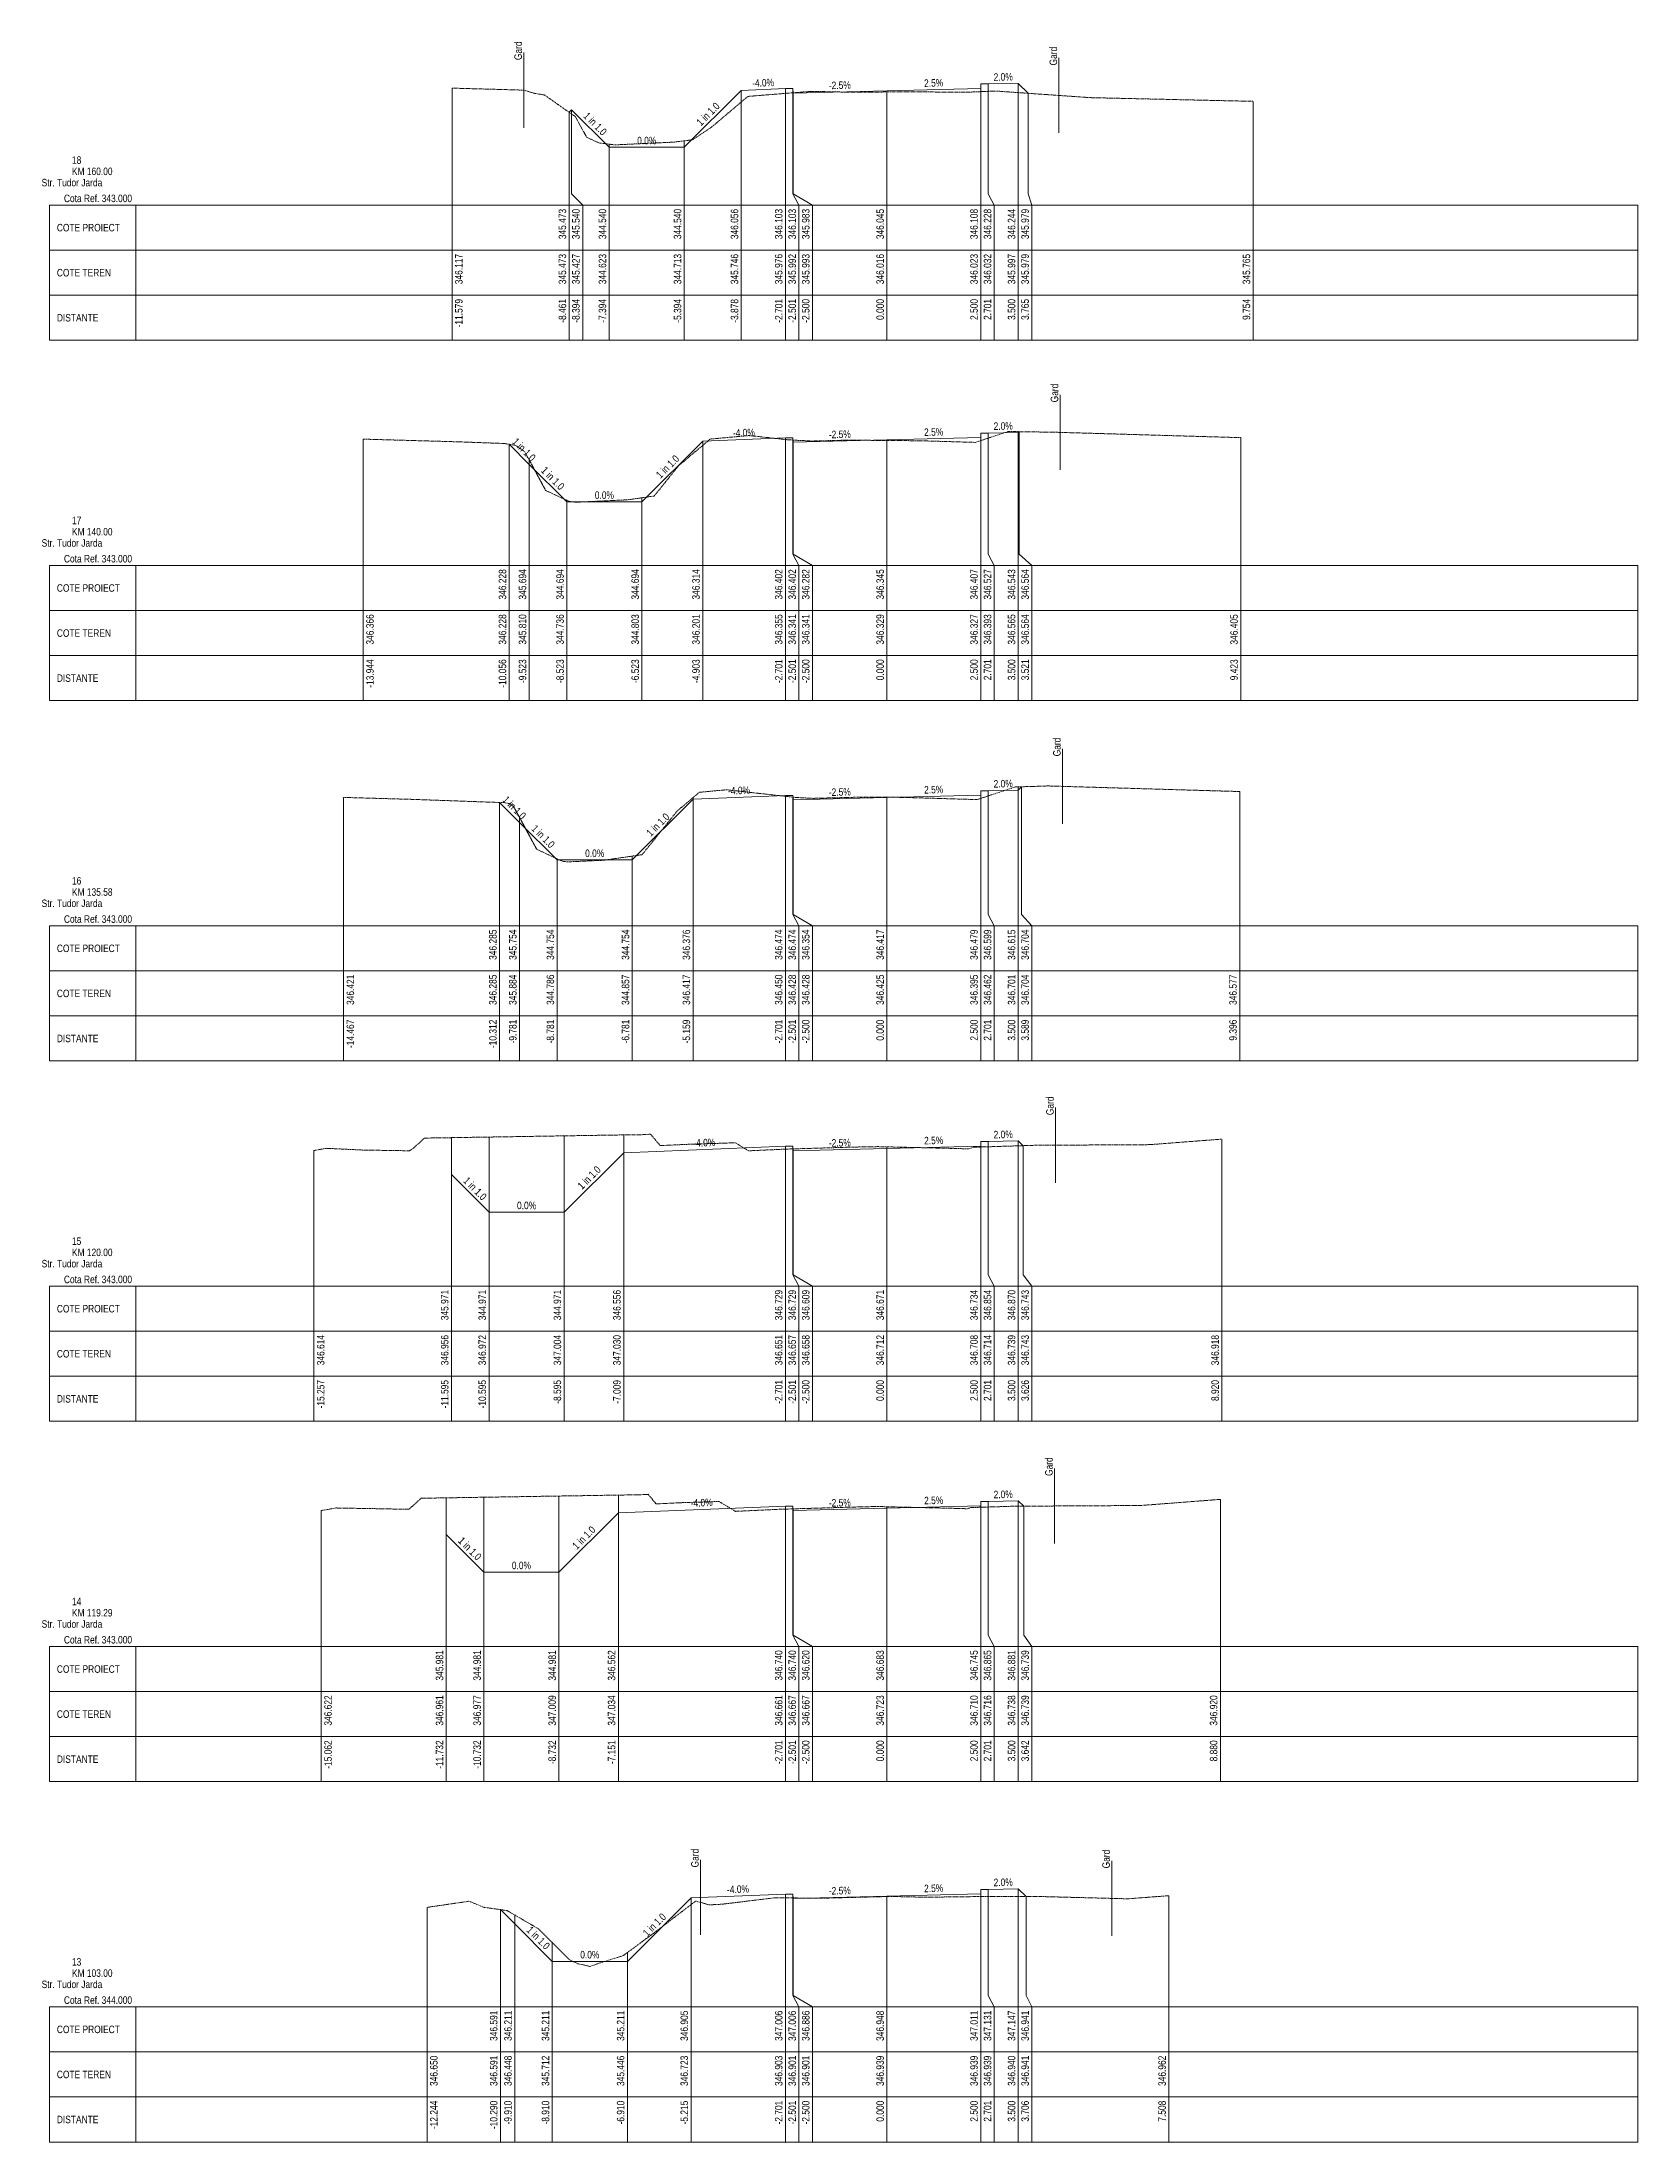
# Paper-space layout 'Str. Tudor Jarda-XS-1' of a CAD drawing. Extents: x 5 to 860, y 10 to 5944.
# Drawn here: x 5 to 430, y 1162 to 1721 of the extents above; entities that cross this region are included whole.
import ezdxf
from ezdxf.enums import TextEntityAlignment as Align

# ---------------------------------------------------------------- set-up
doc = ezdxf.new("R2010")
doc.units = 0
doc.linetypes.add('DASHED2', pattern=[0.375, 0.25, -0.125])
doc.layers.add('ARD-No Plot', color=1, linetype='Continuous', lineweight=0, plot=False)
for name, color, linetype, lineweight in [('DESIGN-TEXT', 7, 'Continuous', 0), ('EXISTING-TEXT', 7, 'Continuous', 0), ('LINES', 7, 'Continuous', 0), ('Text', 7, 'Continuous', 0), ('X-RL', 7, 'Continuous', 0), ('XPLOT-DESIGN', 5, 'Continuous', 0), ('XPLOT-EXISTING', 3, 'DASHED2', 0), ('XPLOT-GRADE', 7, 'Continuous', 0), ('XPLOT-KM', 7, 'Continuous', 0), ('XPLOT-TITLE', 7, 'Continuous', 0)]:
    doc.layers.add(name, color=color, linetype=linetype, lineweight=lineweight)
doc.styles.add('Arial', font='arial.ttf', dxfattribs={"width": 0.8})

psp = doc.layouts.new('Str. Tudor Jarda-XS-1')

# ---------------------------------------------------------------- texts
at = {"layer": 'ARD-No Plot', "style": 'Arial', "width": 0.8}
for p in [(13, 1683), (13, 1587), (13, 1491), (13, 1395), (13, 1299), (13, 1203)]:
    psp.add_text('Str. Tudor Jarda', height=2, dxfattribs=at).set_placement(p, align=Align.CENTER)
at = {"layer": 'DESIGN-TEXT', "style": 'Arial', "width": 0.8}
for s, p in [('345.473', (144.592, 1677)), ('345.540', (148.192, 1677)), ('344.540', (155.256, 1677)), ('344.540', (175.256, 1677)), ('346.056', (190.418, 1677)), ('346.103', (202.19, 1677)), ('346.103', (205.79, 1677)), ('345.983', (209.39, 1677)), ('346.045', (229.2, 1677)), ('346.108', (254.2, 1677)), ('346.228', (257.8, 1677)), ('346.244', (264.2, 1677)), ('345.979', (267.8, 1677)), ('346.228', (128.635, 1581)), ('345.694', (133.969, 1581)), ('344.694', (143.969, 1581)), ('344.694', (163.969, 1581)), ('346.314', (180.169, 1581)), ('346.402', (202.19, 1581)), ('346.402', (205.79, 1581)), ('346.282', (209.39, 1581)), ('346.345', (229.2, 1581)), ('346.407', (254.2, 1581)), ('346.527', (257.8, 1581)), ('346.543', (264.2, 1581)), ('346.564', (267.8, 1581)), ('346.285', (126.076, 1485)), ('345.754', (131.39, 1485)), ('344.754', (141.39, 1485)), ('344.754', (161.39, 1485)), ('346.376', (177.61, 1485)), ('346.474', (202.19, 1485)), ('346.474', (205.79, 1485)), ('346.354', (209.39, 1485)), ('346.417', (229.2, 1485)), ('346.479', (254.2, 1485)), ('346.599', (257.8, 1485)), ('346.615', (264.2, 1485)), ('346.704', (267.8, 1485)), ('345.971', (113.253, 1389)), ('344.971', (123.253, 1389)), ('344.971', (143.253, 1389)), ('346.556', (159.11, 1389)), ('346.729', (202.19, 1389)), ('346.729', (205.79, 1389)), ('346.609', (209.39, 1389)), ('346.671', (229.2, 1389)), ('346.734', (254.2, 1389)), ('346.854', (257.8, 1389)), ('346.870', (264.2, 1389)), ('346.743', (267.8, 1389)), ('345.981', (111.877, 1293)), ('344.981', (121.877, 1293)), ('344.981', (141.877, 1293)), ('346.562', (157.692, 1293)), ('346.740', (202.19, 1293)), ('346.740', (205.79, 1293)), ('346.620', (209.39, 1293)), ('346.683', (229.2, 1293)), ('346.745', (254.2, 1293)), ('346.865', (257.8, 1293)), ('346.881', (264.2, 1293)), ('346.739', (267.8, 1293)), ('346.591', (126.299, 1197)), ('346.211', (130.098, 1197)), ('345.211', (140.098, 1197)), ('345.211', (160.098, 1197)), ('346.905', (177.045, 1197)), ('347.006', (202.19, 1197)), ('347.006', (205.79, 1197)), ('346.886', (209.39, 1197)), ('346.948', (229.2, 1197)), ('347.011', (254.2, 1197)), ('347.131', (257.8, 1197)), ('347.147', (264.2, 1197)), ('346.941', (267.8, 1197))]:
    psp.add_text(s, height=2, rotation=90, dxfattribs=at).set_placement(p, align=Align.RIGHT)
at = {"layer": 'EXISTING-TEXT', "style": 'Arial', "width": 0.8}
for s, p in [('346.117', (117.009, 1665)), ('345.473', (144.592, 1665)), ('345.427', (148.192, 1665)), ('344.623', (155.256, 1665)), ('344.713', (175.256, 1665)), ('345.746', (190.418, 1665)), ('345.976', (202.19, 1665)), ('345.992', (205.79, 1665)), ('345.993', (209.39, 1665)), ('346.016', (229.2, 1665)), ('346.016', (229.2, 1665)), ('346.023', (254.2, 1665)), ('346.032', (257.8, 1665)), ('345.997', (264.2, 1665)), ('345.979', (267.8, 1665)), ('345.765', (326.741, 1665)), ('346.366', (93.358, 1569)), ('346.228', (128.635, 1569)), ('345.810', (133.969, 1569)), ('344.736', (143.969, 1569)), ('344.803', (163.969, 1569)), ('346.201', (180.169, 1569)), ('346.355', (202.19, 1569)), ('346.341', (205.79, 1569)), ('346.341', (209.39, 1569)), ('346.329', (229.2, 1569)), ('346.329', (229.2, 1569)), ('346.327', (254.2, 1569)), ('346.393', (257.8, 1569)), ('346.565', (264.2, 1569)), ('346.564', (267.8, 1569)), ('346.405', (323.431, 1569)), ('346.421', (88.131, 1473)), ('346.285', (126.076, 1473)), ('345.884', (131.39, 1473)), ('344.786', (141.39, 1473)), ('344.857', (161.39, 1473)), ('346.417', (177.61, 1473)), ('346.450', (202.19, 1473)), ('346.428', (205.79, 1473)), ('346.428', (209.39, 1473)), ('346.425', (229.2, 1473)), ('346.425', (229.2, 1473)), ('346.395', (254.2, 1473)), ('346.462', (257.8, 1473)), ('346.701', (264.2, 1473)), ('346.704', (267.8, 1473)), ('346.577', (323.162, 1473)), ('346.614', (80.235, 1377)), ('346.956', (113.253, 1377)), ('346.972', (123.253, 1377)), ('347.004', (143.253, 1377)), ('347.030', (159.11, 1377)), ('346.651', (202.19, 1377)), ('346.657', (205.79, 1377)), ('346.658', (209.39, 1377)), ('346.712', (229.2, 1377)), ('346.712', (229.2, 1377)), ('346.708', (254.2, 1377)), ('346.714', (257.8, 1377)), ('346.739', (264.2, 1377)), ('346.743', (267.8, 1377)), ('346.918', (318.4, 1377)), ('346.622', (82.181, 1281)), ('346.961', (111.877, 1281)), ('346.977', (121.877, 1281)), ('347.009', (141.877, 1281)), ('347.034', (157.692, 1281)), ('346.661', (202.19, 1281)), ('346.667', (205.79, 1281)), ('346.667', (209.39, 1281)), ('346.723', (229.2, 1281)), ('346.723', (229.2, 1281)), ('346.710', (254.2, 1281)), ('346.716', (257.8, 1281)), ('346.738', (264.2, 1281)), ('346.739', (267.8, 1281)), ('346.920', (317.999, 1281)), ('346.650', (110.361, 1185)), ('346.591', (126.299, 1185)), ('346.448', (130.098, 1185)), ('345.712', (140.098, 1185)), ('345.446', (160.098, 1185)), ('346.723', (177.045, 1185)), ('346.903', (202.19, 1185)), ('346.901', (205.79, 1185)), ('346.901', (209.39, 1185)), ('346.939', (229.2, 1185)), ('346.939', (229.2, 1185)), ('346.939', (254.2, 1185)), ('346.939', (257.8, 1185)), ('346.940', (264.2, 1185)), ('346.941', (267.8, 1185)), ('346.962', (304.283, 1185))]:
    psp.add_text(s, height=2, rotation=90, dxfattribs=at).set_placement(p, align=Align.RIGHT)
at = {"layer": 'Text', "style": 'Arial', "width": 0.8}
for p in [(132.802, 1716.633), (275.317, 1715.214), (275.624, 1625.457), (276.26, 1531.151), (274.414, 1435.559), (274.14, 1339.438), (179.875, 1235.155), (289.363, 1234.901)]:
    psp.add_text('Gard', height=2, rotation=90, dxfattribs=at).set_placement(p)
for s, p in [('-11.579', (117.009, 1653)), ('-11.579', (117.009, 1653)), ('-8.461', (144.592, 1653)), ('-8.461', (144.592, 1653)), ('-8.461', (144.592, 1653)), ('-8.394', (148.192, 1653)), ('-8.394', (148.192, 1653)), ('-8.394', (148.192, 1653)), ('-7.394', (155.256, 1653)), ('-7.394', (155.256, 1653)), ('-7.394', (155.256, 1653)), ('-5.394', (175.256, 1653)), ('-5.394', (175.256, 1653)), ('-5.394', (175.256, 1653)), ('-3.878', (190.418, 1653)), ('-3.878', (190.418, 1653)), ('-3.878', (190.418, 1653)), ('-2.701', (202.19, 1653)), ('-2.701', (202.19, 1653)), ('-2.701', (202.19, 1653)), ('-2.501', (205.79, 1653)), ('-2.501', (205.79, 1653)), ('-2.501', (205.79, 1653)), ('-2.500', (209.39, 1653)), ('-2.500', (209.39, 1653)), ('-2.500', (209.39, 1653)), ('0.000', (229.2, 1653)), ('0.000', (229.2, 1653)), ('0.000', (229.2, 1653)), ('2.500', (254.2, 1653)), ('2.500', (254.2, 1653)), ('2.500', (254.2, 1653)), ('2.701', (257.8, 1653)), ('2.701', (257.8, 1653)), ('2.701', (257.8, 1653)), ('3.500', (264.2, 1653)), ('3.500', (264.2, 1653)), ('3.500', (264.2, 1653)), ('3.765', (267.8, 1653)), ('3.765', (267.8, 1653)), ('3.765', (267.8, 1653)), ('9.754', (326.741, 1653)), ('9.754', (326.741, 1653)), ('-13.944', (93.358, 1557)), ('-13.944', (93.358, 1557)), ('-10.056', (128.635, 1557)), ('-10.056', (128.635, 1557)), ('-10.056', (128.635, 1557)), ('-9.523', (133.969, 1557)), ('-9.523', (133.969, 1557)), ('-9.523', (133.969, 1557)), ('-8.523', (143.969, 1557)), ('-8.523', (143.969, 1557)), ('-8.523', (143.969, 1557)), ('-6.523', (163.969, 1557)), ('-6.523', (163.969, 1557)), ('-6.523', (163.969, 1557)), ('-4.903', (180.169, 1557)), ('-4.903', (180.169, 1557)), ('-4.903', (180.169, 1557)), ('-2.701', (202.19, 1557)), ('-2.701', (202.19, 1557)), ('-2.701', (202.19, 1557)), ('-2.501', (205.79, 1557)), ('-2.501', (205.79, 1557)), ('-2.501', (205.79, 1557)), ('-2.500', (209.39, 1557)), ('-2.500', (209.39, 1557)), ('-2.500', (209.39, 1557)), ('0.000', (229.2, 1557)), ('0.000', (229.2, 1557)), ('0.000', (229.2, 1557)), ('2.500', (254.2, 1557)), ('2.500', (254.2, 1557)), ('2.500', (254.2, 1557)), ('2.701', (257.8, 1557)), ('2.701', (257.8, 1557)), ('2.701', (257.8, 1557)), ('3.500', (264.2, 1557)), ('3.500', (264.2, 1557)), ('3.500', (264.2, 1557)), ('3.521', (267.8, 1557)), ('3.521', (267.8, 1557)), ('3.521', (267.8, 1557)), ('9.423', (323.431, 1557)), ('9.423', (323.431, 1557)), ('-14.467', (88.131, 1461)), ('-14.467', (88.131, 1461)), ('-10.312', (126.076, 1461)), ('-10.312', (126.076, 1461)), ('-10.312', (126.076, 1461)), ('-9.781', (131.39, 1461)), ('-9.781', (131.39, 1461)), ('-9.781', (131.39, 1461)), ('-8.781', (141.39, 1461)), ('-8.781', (141.39, 1461)), ('-8.781', (141.39, 1461)), ('-6.781', (161.39, 1461)), ('-6.781', (161.39, 1461)), ('-6.781', (161.39, 1461)), ('-5.159', (177.61, 1461)), ('-5.159', (177.61, 1461)), ('-5.159', (177.61, 1461)), ('-2.701', (202.19, 1461)), ('-2.701', (202.19, 1461)), ('-2.701', (202.19, 1461)), ('-2.501', (205.79, 1461)), ('-2.501', (205.79, 1461)), ('-2.501', (205.79, 1461)), ('-2.500', (209.39, 1461)), ('-2.500', (209.39, 1461)), ('-2.500', (209.39, 1461)), ('0.000', (229.2, 1461)), ('0.000', (229.2, 1461)), ('0.000', (229.2, 1461)), ('2.500', (254.2, 1461)), ('2.500', (254.2, 1461)), ('2.500', (254.2, 1461)), ('2.701', (257.8, 1461)), ('2.701', (257.8, 1461)), ('2.701', (257.8, 1461)), ('3.500', (264.2, 1461)), ('3.500', (264.2, 1461)), ('3.500', (264.2, 1461)), ('3.589', (267.8, 1461)), ('3.589', (267.8, 1461)), ('3.589', (267.8, 1461)), ('9.396', (323.162, 1461)), ('9.396', (323.162, 1461)), ('-15.257', (80.235, 1365)), ('-15.257', (80.235, 1365)), ('-11.595', (113.253, 1365)), ('-11.595', (113.253, 1365)), ('-11.595', (113.253, 1365)), ('-10.595', (123.253, 1365)), ('-10.595', (123.253, 1365)), ('-10.595', (123.253, 1365)), ('-8.595', (143.253, 1365)), ('-8.595', (143.253, 1365)), ('-8.595', (143.253, 1365)), ('-7.009', (159.11, 1365)), ('-7.009', (159.11, 1365)), ('-7.009', (159.11, 1365)), ('-2.701', (202.19, 1365)), ('-2.701', (202.19, 1365)), ('-2.701', (202.19, 1365)), ('-2.501', (205.79, 1365)), ('-2.501', (205.79, 1365)), ('-2.501', (205.79, 1365)), ('-2.500', (209.39, 1365)), ('-2.500', (209.39, 1365)), ('-2.500', (209.39, 1365)), ('0.000', (229.2, 1365)), ('0.000', (229.2, 1365)), ('0.000', (229.2, 1365)), ('2.500', (254.2, 1365)), ('2.500', (254.2, 1365)), ('2.500', (254.2, 1365)), ('2.701', (257.8, 1365)), ('2.701', (257.8, 1365)), ('2.701', (257.8, 1365)), ('3.500', (264.2, 1365)), ('3.500', (264.2, 1365)), ('3.500', (264.2, 1365)), ('3.626', (267.8, 1365)), ('3.626', (267.8, 1365)), ('3.626', (267.8, 1365)), ('8.920', (318.4, 1365)), ('8.920', (318.4, 1365)), ('-15.062', (82.181, 1269)), ('-15.062', (82.181, 1269)), ('-11.732', (111.877, 1269)), ('-11.732', (111.877, 1269)), ('-11.732', (111.877, 1269)), ('-10.732', (121.877, 1269)), ('-10.732', (121.877, 1269)), ('-10.732', (121.877, 1269)), ('-8.732', (141.877, 1269)), ('-8.732', (141.877, 1269)), ('-8.732', (141.877, 1269)), ('-7.151', (157.692, 1269)), ('-7.151', (157.692, 1269)), ('-7.151', (157.692, 1269)), ('-2.701', (202.19, 1269)), ('-2.701', (202.19, 1269)), ('-2.701', (202.19, 1269)), ('-2.501', (205.79, 1269)), ('-2.501', (205.79, 1269)), ('-2.501', (205.79, 1269)), ('-2.500', (209.39, 1269)), ('-2.500', (209.39, 1269)), ('-2.500', (209.39, 1269)), ('0.000', (229.2, 1269)), ('0.000', (229.2, 1269)), ('0.000', (229.2, 1269)), ('2.500', (254.2, 1269)), ('2.500', (254.2, 1269)), ('2.500', (254.2, 1269)), ('2.701', (257.8, 1269)), ('2.701', (257.8, 1269)), ('2.701', (257.8, 1269)), ('3.500', (264.2, 1269)), ('3.500', (264.2, 1269)), ('3.500', (264.2, 1269)), ('3.642', (267.8, 1269)), ('3.642', (267.8, 1269)), ('3.642', (267.8, 1269)), ('8.880', (317.999, 1269)), ('8.880', (317.999, 1269)), ('-12.244', (110.361, 1173)), ('-12.244', (110.361, 1173)), ('-10.290', (126.299, 1173)), ('-10.290', (126.299, 1173)), ('-10.290', (126.299, 1173)), ('-9.910', (130.098, 1173)), ('-9.910', (130.098, 1173)), ('-9.910', (130.098, 1173)), ('-8.910', (140.098, 1173)), ('-8.910', (140.098, 1173)), ('-8.910', (140.098, 1173)), ('-6.910', (160.098, 1173)), ('-6.910', (160.098, 1173)), ('-6.910', (160.098, 1173)), ('-5.215', (177.045, 1173)), ('-5.215', (177.045, 1173)), ('-5.215', (177.045, 1173)), ('-2.701', (202.19, 1173)), ('-2.701', (202.19, 1173)), ('-2.701', (202.19, 1173)), ('-2.501', (205.79, 1173)), ('-2.501', (205.79, 1173)), ('-2.501', (205.79, 1173)), ('-2.500', (209.39, 1173)), ('-2.500', (209.39, 1173)), ('-2.500', (209.39, 1173)), ('0.000', (229.2, 1173)), ('0.000', (229.2, 1173)), ('0.000', (229.2, 1173)), ('2.500', (254.2, 1173)), ('2.500', (254.2, 1173)), ('2.500', (254.2, 1173)), ('2.701', (257.8, 1173)), ('2.701', (257.8, 1173)), ('2.701', (257.8, 1173)), ('3.500', (264.2, 1173)), ('3.500', (264.2, 1173)), ('3.500', (264.2, 1173)), ('3.706', (267.8, 1173)), ('3.706', (267.8, 1173)), ('3.706', (267.8, 1173)), ('7.508', (304.283, 1173)), ('7.508', (304.283, 1173))]:
    psp.add_text(s, height=2, rotation=90, dxfattribs=at).set_placement(p, align=Align.RIGHT)
at = {"layer": 'X-RL', "style": 'Arial', "width": 0.8}
for s, p in [('Cota Ref. 343.000', (29, 1678.8)), ('Cota Ref. 343.000', (29, 1582.8)), ('Cota Ref. 343.000', (29, 1486.8)), ('Cota Ref. 343.000', (29, 1390.8)), ('Cota Ref. 343.000', (29, 1294.8)), ('Cota Ref. 344.000', (29, 1198.8))]:
    psp.add_text(s, height=2, dxfattribs=at).set_placement(p, align=Align.RIGHT)
at = {"layer": 'XPLOT-GRADE', "style": 'Arial', "width": 0.8}
for s, rotation, p in [('2.0%', 1.14576, (260.989, 1711.158)), ('-4.0%', 2.29061, (197.072, 1709.592)), ('-2.5%', 1.4321, (217.48, 1708.94)), ('2.5%', 1.4321, (242.48, 1709.565)), ('1 in 1.0', 315, (151.622, 1698.962)), ('1 in 1.0', 45, (183.072, 1701.542)), ('0.0%', 0, (166.056, 1694.196)), ('-4.0%', 2.29061, (191.948, 1616.382)), ('-2.5%', 1.4321, (217.48, 1615.935)), ('2.5%', 1.4321, (242.48, 1616.56)), ('2.0%', 1.14576, (260.989, 1618.153)), ('1 in 1.0', 315, (132.668, 1612.174)), ('1 in 1.0', 45, (172.304, 1607.608)), ('1 in 1.0', 315, (140.335, 1604.508)), ('0.0%', 0, (154.769, 1599.742)), ('-4.0%', 2.29061, (190.668, 1521.052)), ('-2.5%', 1.4321, (217.48, 1520.657)), ('2.5%', 1.4321, (242.48, 1521.282)), ('2.0%', 1.14576, (260.989, 1522.874)), ('1 in 1.0', 315, (130.099, 1516.763)), ('1 in 1.0', 315, (137.755, 1509.106)), ('1 in 1.0', 45, (169.734, 1512.217)), ('0.0%', 0, (152.19, 1504.341)), ('-4.0%', 2.29061, (181.418, 1427.224)), ('-2.5%', 1.4321, (217.48, 1427.199)), ('2.5%', 1.4321, (242.48, 1427.824)), ('2.0%', 1.14576, (260.989, 1429.416)), ('1 in 1.0', 45, (151.416, 1418.2)), ('1 in 1.0', 315, (119.619, 1415.272)), ('0.0%', 0, (134.053, 1410.506)), ('-4.0%', 2.29061, (180.709, 1331.312)), ('-2.5%', 1.4321, (217.48, 1331.315)), ('2.5%', 1.4321, (242.48, 1331.94)), ('2.0%', 1.14576, (260.989, 1333.532)), ('1 in 1.0', 45, (150.019, 1322.28)), ('1 in 1.0', 315, (118.242, 1319.372)), ('0.0%', 0, (132.677, 1314.607)), ('2.0%', 1.14576, (260.989, 1230.189)), ('-4.0%', 2.29061, (190.386, 1228.356)), ('-2.5%', 1.4321, (217.48, 1227.972)), ('2.5%', 1.4321, (242.48, 1228.597)), ('1 in 1.0', 45, (168.806, 1219.146)), ('1 in 1.0', 315, (136.464, 1215.672)), ('0.0%', 0, (150.898, 1210.907))]:
    psp.add_text(s, height=2, rotation=rotation, dxfattribs=at).set_placement(p, align=Align.CENTER)
at = {"layer": 'XPLOT-KM', "style": 'Arial', "width": 0.8}
for s, p in [('18', (13, 1689)), ('KM 160.00', (13, 1686)), ('17', (13, 1593)), ('KM 140.00', (13, 1590)), ('16', (13, 1497)), ('KM 135.58', (13, 1494)), ('15', (13, 1401)), ('KM 120.00', (13, 1398)), ('14', (13, 1305)), ('KM 119.29', (13, 1302)), ('13', (13, 1209)), ('KM 103.00', (13, 1206))]:
    psp.add_text(s, height=2, dxfattribs=at).set_placement(p)
at = {"layer": 'XPLOT-TITLE', "style": 'Arial', "width": 0.8}
for s, p in [('COTE PROIECT', (8.982, 1671)), ('COTE TEREN', (8.982, 1659)), ('DISTANTE', (8.982, 1647)), ('COTE PROIECT', (8.982, 1575)), ('COTE TEREN', (8.982, 1563)), ('DISTANTE', (8.982, 1551)), ('COTE PROIECT', (8.982, 1479)), ('COTE TEREN', (8.982, 1467)), ('DISTANTE', (8.982, 1455)), ('COTE PROIECT', (8.982, 1383)), ('COTE TEREN', (8.982, 1371)), ('DISTANTE', (8.982, 1359)), ('COTE PROIECT', (8.982, 1287)), ('COTE TEREN', (8.982, 1275)), ('DISTANTE', (8.982, 1263)), ('COTE PROIECT', (8.982, 1191)), ('COTE TEREN', (8.982, 1179)), ('DISTANTE', (8.982, 1167))]:
    psp.add_text(s, height=2, dxfattribs=at).set_placement(p)

# ---------------------------------------------------------------- linework, layer by layer
at = {"layer": 'LINES'}
for p, q in [((133.302, 1718.633), (133.302, 1698.633)), ((275.817, 1717.214), (275.817, 1697.214)), ((114.209, 1681), (114.209, 1709.173)), ((114.209, 1681), (114.209, 1709.173)), ((191.218, 1681), (191.218, 1708.557)), ((191.218, 1681), (191.218, 1708.557)), ((191.218, 1681), (191.218, 1708.557)), ((202.99, 1681), (202.99, 1709.028)), ((202.99, 1681), (202.99, 1709.028)), ((202.99, 1681), (202.99, 1709.028)), ((204.99, 1681), (204.99, 1709.028)), ((204.99, 1681), (204.99, 1709.028)), ((204.99, 1681), (204.99, 1709.028)), ((205, 1681), (205, 1707.925)), ((205, 1681), (205, 1707.925)), ((205, 1681), (205, 1707.925)), ((230, 1681), (230, 1708.453)), ((230, 1681), (230, 1708.453)), ((230, 1681), (230, 1708.453)), ((255, 1681), (255, 1709.078)), ((255, 1681), (255, 1709.078)), ((255, 1681), (255, 1709.078)), ((257.01, 1681), (257.01, 1710.278)), ((257.01, 1681), (257.01, 1710.278)), ((257.01, 1681), (257.01, 1710.278)), ((265, 1681), (265, 1710.438)), ((265, 1681), (265, 1710.438)), ((265, 1681), (265, 1710.438)), ((267.652, 1681), (267.652, 1707.786)), ((267.652, 1681), (267.652, 1707.786)), ((267.652, 1681), (267.652, 1707.786)), ((145.392, 1681), (145.392, 1702.731)), ((145.392, 1681), (145.392, 1702.731)), ((145.392, 1681), (145.392, 1702.731)), ((146.056, 1681), (146.056, 1703.396)), ((146.056, 1681), (146.056, 1703.396)), ((146.056, 1681), (146.056, 1703.396)), ((327.541, 1681), (327.541, 1705.65)), ((327.541, 1681), (327.541, 1705.65)), ((156.056, 1681), (156.056, 1694.233)), ((156.056, 1681), (156.056, 1694.233)), ((156.056, 1681), (156.056, 1694.233)), ((176.056, 1681), (176.056, 1695.131)), ((176.056, 1681), (176.056, 1695.131)), ((176.056, 1681), (176.056, 1695.131)), ((114.209, 1678), (114.209, 1681)), ((114.209, 1678), (114.209, 1681)), ((145.392, 1678), (145.392, 1681)), ((145.392, 1678), (145.392, 1681)), ((145.392, 1678), (145.392, 1681)), ((148.992, 1678), (146.056, 1681)), ((148.992, 1678), (146.056, 1681)), ((148.992, 1678), (146.056, 1681)), ((156.056, 1678), (156.056, 1681)), ((156.056, 1678), (156.056, 1681)), ((156.056, 1678), (156.056, 1681)), ((176.056, 1678), (176.056, 1681)), ((176.056, 1678), (176.056, 1681)), ((176.056, 1678), (176.056, 1681)), ((191.218, 1678), (191.218, 1681)), ((191.218, 1678), (191.218, 1681)), ((191.218, 1678), (191.218, 1681)), ((202.99, 1678), (202.99, 1681)), ((202.99, 1678), (202.99, 1681)), ((202.99, 1678), (202.99, 1681)), ((206.59, 1678), (204.99, 1681)), ((206.59, 1678), (204.99, 1681)), ((206.59, 1678), (204.99, 1681)), ((210.19, 1678), (205, 1681)), ((210.19, 1678), (205, 1681)), ((210.19, 1678), (205, 1681)), ((230, 1678), (230, 1681)), ((230, 1678), (230, 1681)), ((230, 1678), (230, 1681)), ((255, 1678), (255, 1681)), ((255, 1678), (255, 1681)), ((255, 1678), (255, 1681)), ((258.6, 1678), (257.01, 1681)), ((258.6, 1678), (257.01, 1681)), ((258.6, 1678), (257.01, 1681)), ((265, 1678), (265, 1681)), ((265, 1678), (265, 1681)), ((265, 1678), (265, 1681)), ((268.6, 1678), (267.652, 1681)), ((268.6, 1678), (267.652, 1681)), ((268.6, 1678), (267.652, 1681)), ((327.541, 1678), (327.541, 1681)), ((327.541, 1678), (327.541, 1681)), ((6.982, 1666), (6.982, 1678)), ((6.982, 1678), (30, 1678)), ((30, 1642), (30, 1678)), ((30, 1678), (430, 1678)), ((114.209, 1642), (114.209, 1678)), ((114.209, 1642), (114.209, 1678)), ((145.392, 1642), (145.392, 1678)), ((145.392, 1642), (145.392, 1678)), ((145.392, 1642), (145.392, 1678)), ((148.992, 1642), (148.992, 1678)), ((148.992, 1642), (148.992, 1678)), ((148.992, 1642), (148.992, 1678)), ((156.056, 1642), (156.056, 1678)), ((156.056, 1642), (156.056, 1678)), ((156.056, 1642), (156.056, 1678)), ((176.056, 1642), (176.056, 1678)), ((176.056, 1642), (176.056, 1678)), ((176.056, 1642), (176.056, 1678)), ((191.218, 1642), (191.218, 1678)), ((191.218, 1642), (191.218, 1678)), ((191.218, 1642), (191.218, 1678)), ((202.99, 1642), (202.99, 1678)), ((202.99, 1642), (202.99, 1678)), ((202.99, 1642), (202.99, 1678)), ((206.59, 1642), (206.59, 1678)), ((206.59, 1642), (206.59, 1678)), ((206.59, 1642), (206.59, 1678)), ((210.19, 1642), (210.19, 1678)), ((210.19, 1642), (210.19, 1678)), ((210.19, 1642), (210.19, 1678)), ((230, 1642), (230, 1678)), ((230, 1642), (230, 1678)), ((230, 1642), (230, 1678)), ((255, 1642), (255, 1678)), ((255, 1642), (255, 1678)), ((255, 1642), (255, 1678)), ((258.6, 1642), (258.6, 1678)), ((258.6, 1642), (258.6, 1678)), ((258.6, 1642), (258.6, 1678)), ((265, 1642), (265, 1678)), ((265, 1642), (265, 1678)), ((265, 1642), (265, 1678)), ((268.6, 1642), (268.6, 1678)), ((268.6, 1642), (268.6, 1678)), ((268.6, 1642), (268.6, 1678)), ((327.541, 1642), (327.541, 1678)), ((327.541, 1642), (327.541, 1678)), ((430, 1642), (430, 1678)), ((6.982, 1654), (6.982, 1666)), ((6.982, 1666), (30, 1666)), ((30, 1666), (6.982, 1666)), ((30, 1666), (430, 1666)), ((6.982, 1642), (6.982, 1654)), ((6.982, 1654), (30, 1654)), ((30, 1654), (6.982, 1654)), ((30, 1654), (430, 1654)), ((30, 1642), (6.982, 1642)), ((30, 1642), (430, 1642)), ((276.124, 1627.457), (276.124, 1607.457)), ((257.01, 1585), (257.01, 1617.273)), ((257.01, 1585), (257.01, 1617.273)), ((257.01, 1585), (257.01, 1617.273)), ((265, 1585), (265, 1617.648)), ((265, 1585), (265, 1617.648)), ((265, 1585), (265, 1617.648)), ((265.212, 1585), (265.212, 1617.645)), ((265.212, 1585), (265.212, 1617.645)), ((265.212, 1585), (265.212, 1617.645)), ((90.558, 1585), (90.558, 1615.657)), ((90.558, 1585), (90.558, 1615.657)), ((129.435, 1585), (129.435, 1614.276)), ((129.435, 1585), (129.435, 1614.276)), ((129.435, 1585), (129.435, 1614.276)), ((180.969, 1585), (180.969, 1615.142)), ((180.969, 1585), (180.969, 1615.142)), ((180.969, 1585), (180.969, 1615.142)), ((202.99, 1585), (202.99, 1616.023)), ((202.99, 1585), (202.99, 1616.023)), ((202.99, 1585), (202.99, 1616.023)), ((204.99, 1585), (204.99, 1616.023)), ((204.99, 1585), (204.99, 1616.023)), ((204.99, 1585), (204.99, 1616.023)), ((205, 1585), (205, 1615.41)), ((205, 1585), (205, 1615.41)), ((205, 1585), (205, 1615.41)), ((230, 1585), (230, 1615.448)), ((230, 1585), (230, 1615.448)), ((230, 1585), (230, 1615.448)), ((255, 1585), (255, 1616.073)), ((255, 1585), (255, 1616.073)), ((255, 1585), (255, 1616.073)), ((324.231, 1585), (324.231, 1616.052)), ((324.231, 1585), (324.231, 1616.052)), ((134.769, 1585), (134.769, 1610.099)), ((134.769, 1585), (134.769, 1610.099)), ((134.769, 1585), (134.769, 1610.099)), ((144.769, 1585), (144.769, 1599.357)), ((144.769, 1585), (144.769, 1599.357)), ((144.769, 1585), (144.769, 1599.357)), ((164.769, 1585), (164.769, 1600.03)), ((164.769, 1585), (164.769, 1600.03)), ((164.769, 1585), (164.769, 1600.03)), ((90.558, 1582), (90.558, 1585)), ((90.558, 1582), (90.558, 1585)), ((129.435, 1582), (129.435, 1585)), ((129.435, 1582), (129.435, 1585)), ((129.435, 1582), (129.435, 1585)), ((134.769, 1582), (134.769, 1585)), ((134.769, 1582), (134.769, 1585)), ((134.769, 1582), (134.769, 1585)), ((144.769, 1582), (144.769, 1585)), ((144.769, 1582), (144.769, 1585)), ((144.769, 1582), (144.769, 1585)), ((164.769, 1582), (164.769, 1585)), ((164.769, 1582), (164.769, 1585)), ((164.769, 1582), (164.769, 1585)), ((180.969, 1582), (180.969, 1585)), ((180.969, 1582), (180.969, 1585)), ((180.969, 1582), (180.969, 1585)), ((202.99, 1582), (202.99, 1585)), ((202.99, 1582), (202.99, 1585)), ((202.99, 1582), (202.99, 1585)), ((206.59, 1582), (204.99, 1585)), ((206.59, 1582), (204.99, 1585)), ((206.59, 1582), (204.99, 1585)), ((210.19, 1582), (205, 1585)), ((210.19, 1582), (205, 1585)), ((210.19, 1582), (205, 1585)), ((230, 1582), (230, 1585)), ((230, 1582), (230, 1585)), ((230, 1582), (230, 1585)), ((255, 1582), (255, 1585)), ((255, 1582), (255, 1585)), ((255, 1582), (255, 1585)), ((258.6, 1582), (257.01, 1585)), ((258.6, 1582), (257.01, 1585)), ((258.6, 1582), (257.01, 1585)), ((265, 1582), (265, 1585)), ((265, 1582), (265, 1585)), ((265, 1582), (265, 1585)), ((268.6, 1582), (265.212, 1585)), ((268.6, 1582), (265.212, 1585)), ((268.6, 1582), (265.212, 1585)), ((324.231, 1582), (324.231, 1585)), ((324.231, 1582), (324.231, 1585)), ((6.982, 1570), (6.982, 1582)), ((6.982, 1582), (30, 1582)), ((30, 1546), (30, 1582)), ((30, 1582), (430, 1582)), ((90.558, 1546), (90.558, 1582)), ((90.558, 1546), (90.558, 1582)), ((129.435, 1546), (129.435, 1582)), ((129.435, 1546), (129.435, 1582)), ((129.435, 1546), (129.435, 1582)), ((134.769, 1546), (134.769, 1582)), ((134.769, 1546), (134.769, 1582)), ((134.769, 1546), (134.769, 1582)), ((144.769, 1546), (144.769, 1582)), ((144.769, 1546), (144.769, 1582)), ((144.769, 1546), (144.769, 1582)), ((164.769, 1546), (164.769, 1582)), ((164.769, 1546), (164.769, 1582)), ((164.769, 1546), (164.769, 1582)), ((180.969, 1546), (180.969, 1582)), ((180.969, 1546), (180.969, 1582)), ((180.969, 1546), (180.969, 1582)), ((202.99, 1546), (202.99, 1582)), ((202.99, 1546), (202.99, 1582)), ((202.99, 1546), (202.99, 1582)), ((206.59, 1546), (206.59, 1582)), ((206.59, 1546), (206.59, 1582)), ((206.59, 1546), (206.59, 1582)), ((210.19, 1546), (210.19, 1582)), ((210.19, 1546), (210.19, 1582)), ((210.19, 1546), (210.19, 1582)), ((230, 1546), (230, 1582)), ((230, 1546), (230, 1582)), ((230, 1546), (230, 1582)), ((255, 1546), (255, 1582)), ((255, 1546), (255, 1582)), ((255, 1546), (255, 1582)), ((258.6, 1546), (258.6, 1582)), ((258.6, 1546), (258.6, 1582)), ((258.6, 1546), (258.6, 1582)), ((265, 1546), (265, 1582)), ((265, 1546), (265, 1582)), ((265, 1546), (265, 1582)), ((268.6, 1546), (268.6, 1582)), ((268.6, 1546), (268.6, 1582)), ((268.6, 1546), (268.6, 1582)), ((324.231, 1546), (324.231, 1582)), ((324.231, 1546), (324.231, 1582)), ((430, 1546), (430, 1582)), ((6.982, 1558), (6.982, 1570)), ((6.982, 1570), (30, 1570)), ((30, 1570), (6.982, 1570)), ((30, 1570), (430, 1570)), ((6.982, 1546), (6.982, 1558)), ((6.982, 1558), (30, 1558)), ((30, 1558), (6.982, 1558)), ((30, 1558), (430, 1558)), ((30, 1546), (6.982, 1546)), ((30, 1546), (430, 1546)), ((276.76, 1533.151), (276.76, 1513.151)), ((257.01, 1489), (257.01, 1521.994)), ((257.01, 1489), (257.01, 1521.994)), ((257.01, 1489), (257.01, 1521.994)), ((265, 1489), (265, 1523.013)), ((265, 1489), (265, 1523.013)), ((265, 1489), (265, 1523.013)), ((265.886, 1489), (265.886, 1523.041)), ((265.886, 1489), (265.886, 1523.041)), ((265.886, 1489), (265.886, 1523.041)), ((323.962, 1489), (323.962, 1521.773)), ((323.962, 1489), (323.962, 1521.773)), ((85.331, 1489), (85.331, 1520.206)), ((85.331, 1489), (85.331, 1520.206)), ((126.876, 1489), (126.876, 1518.854)), ((126.876, 1489), (126.876, 1518.854)), ((126.876, 1489), (126.876, 1518.854)), ((178.41, 1489), (178.41, 1520.175)), ((178.41, 1489), (178.41, 1520.175)), ((178.41, 1489), (178.41, 1520.175)), ((202.99, 1489), (202.99, 1520.744)), ((202.99, 1489), (202.99, 1520.744)), ((202.99, 1489), (202.99, 1520.744)), ((204.99, 1489), (204.99, 1520.744)), ((204.99, 1489), (204.99, 1520.744)), ((204.99, 1489), (204.99, 1520.744)), ((205, 1489), (205, 1520.277)), ((205, 1489), (205, 1520.277)), ((205, 1489), (205, 1520.277)), ((230, 1489), (230, 1520.251)), ((230, 1489), (230, 1520.251)), ((230, 1489), (230, 1520.251)), ((255, 1489), (255, 1520.794)), ((255, 1489), (255, 1520.794)), ((255, 1489), (255, 1520.794)), ((132.19, 1489), (132.19, 1514.84)), ((132.19, 1489), (132.19, 1514.84)), ((132.19, 1489), (132.19, 1514.84)), ((142.19, 1489), (142.19, 1503.856)), ((142.19, 1489), (142.19, 1503.856)), ((142.19, 1489), (142.19, 1503.856)), ((162.19, 1489), (162.19, 1504.566)), ((162.19, 1489), (162.19, 1504.566)), ((162.19, 1489), (162.19, 1504.566)), ((85.331, 1486), (85.331, 1489)), ((85.331, 1486), (85.331, 1489)), ((126.876, 1486), (126.876, 1489)), ((126.876, 1486), (126.876, 1489)), ((126.876, 1486), (126.876, 1489)), ((132.19, 1486), (132.19, 1489)), ((132.19, 1486), (132.19, 1489)), ((132.19, 1486), (132.19, 1489)), ((142.19, 1486), (142.19, 1489)), ((142.19, 1486), (142.19, 1489)), ((142.19, 1486), (142.19, 1489)), ((162.19, 1486), (162.19, 1489)), ((162.19, 1486), (162.19, 1489)), ((162.19, 1486), (162.19, 1489)), ((178.41, 1486), (178.41, 1489)), ((178.41, 1486), (178.41, 1489)), ((178.41, 1486), (178.41, 1489)), ((202.99, 1486), (202.99, 1489)), ((202.99, 1486), (202.99, 1489)), ((202.99, 1486), (202.99, 1489)), ((206.59, 1486), (204.99, 1489)), ((206.59, 1486), (204.99, 1489)), ((206.59, 1486), (204.99, 1489)), ((210.19, 1486), (205, 1489)), ((210.19, 1486), (205, 1489)), ((210.19, 1486), (205, 1489)), ((230, 1486), (230, 1489)), ((230, 1486), (230, 1489)), ((230, 1486), (230, 1489)), ((255, 1486), (255, 1489)), ((255, 1486), (255, 1489)), ((255, 1486), (255, 1489)), ((258.6, 1486), (257.01, 1489)), ((258.6, 1486), (257.01, 1489)), ((258.6, 1486), (257.01, 1489)), ((265, 1486), (265, 1489)), ((265, 1486), (265, 1489)), ((265, 1486), (265, 1489)), ((268.6, 1486), (265.886, 1489)), ((268.6, 1486), (265.886, 1489)), ((268.6, 1486), (265.886, 1489)), ((323.962, 1486), (323.962, 1489)), ((323.962, 1486), (323.962, 1489)), ((6.982, 1474), (6.982, 1486)), ((6.982, 1486), (30, 1486)), ((30, 1450), (30, 1486)), ((30, 1486), (430, 1486)), ((85.331, 1450), (85.331, 1486)), ((85.331, 1450), (85.331, 1486)), ((126.876, 1450), (126.876, 1486)), ((126.876, 1450), (126.876, 1486)), ((126.876, 1450), (126.876, 1486)), ((132.19, 1450), (132.19, 1486)), ((132.19, 1450), (132.19, 1486)), ((132.19, 1450), (132.19, 1486)), ((142.19, 1450), (142.19, 1486)), ((142.19, 1450), (142.19, 1486)), ((142.19, 1450), (142.19, 1486)), ((162.19, 1450), (162.19, 1486)), ((162.19, 1450), (162.19, 1486)), ((162.19, 1450), (162.19, 1486)), ((178.41, 1450), (178.41, 1486)), ((178.41, 1450), (178.41, 1486)), ((178.41, 1450), (178.41, 1486)), ((202.99, 1450), (202.99, 1486)), ((202.99, 1450), (202.99, 1486)), ((202.99, 1450), (202.99, 1486)), ((206.59, 1450), (206.59, 1486)), ((206.59, 1450), (206.59, 1486)), ((206.59, 1450), (206.59, 1486)), ((210.19, 1450), (210.19, 1486)), ((210.19, 1450), (210.19, 1486)), ((210.19, 1450), (210.19, 1486)), ((230, 1450), (230, 1486)), ((230, 1450), (230, 1486)), ((230, 1450), (230, 1486)), ((255, 1450), (255, 1486)), ((255, 1450), (255, 1486)), ((255, 1450), (255, 1486)), ((258.6, 1450), (258.6, 1486)), ((258.6, 1450), (258.6, 1486)), ((258.6, 1450), (258.6, 1486)), ((265, 1450), (265, 1486)), ((265, 1450), (265, 1486)), ((265, 1450), (265, 1486)), ((268.6, 1450), (268.6, 1486)), ((268.6, 1450), (268.6, 1486)), ((268.6, 1450), (268.6, 1486)), ((323.962, 1450), (323.962, 1486)), ((323.962, 1450), (323.962, 1486)), ((430, 1450), (430, 1486)), ((6.982, 1462), (6.982, 1474)), ((6.982, 1474), (30, 1474)), ((30, 1474), (6.982, 1474)), ((30, 1474), (430, 1474)), ((6.982, 1450), (6.982, 1462)), ((6.982, 1462), (30, 1462)), ((30, 1462), (6.982, 1462)), ((30, 1462), (430, 1462)), ((30, 1450), (6.982, 1450)), ((30, 1450), (430, 1450)), ((274.914, 1437.559), (274.914, 1417.559)), ((114.053, 1393), (114.053, 1429.564)), ((114.053, 1393), (114.053, 1429.564)), ((114.053, 1393), (114.053, 1429.564)), ((124.053, 1393), (124.053, 1429.724)), ((124.053, 1393), (124.053, 1429.724)), ((124.053, 1393), (124.053, 1429.724)), ((144.053, 1393), (144.053, 1430.044)), ((144.053, 1393), (144.053, 1430.044)), ((144.053, 1393), (144.053, 1430.044)), ((159.91, 1393), (159.91, 1430.296)), ((159.91, 1393), (159.91, 1430.296)), ((159.91, 1393), (159.91, 1430.296)), ((202.99, 1393), (202.99, 1427.286)), ((202.99, 1393), (202.99, 1427.286)), ((202.99, 1393), (202.99, 1427.286)), ((204.99, 1393), (204.99, 1427.286)), ((204.99, 1393), (204.99, 1427.286)), ((204.99, 1393), (204.99, 1427.286)), ((230, 1393), (230, 1427.116)), ((230, 1393), (230, 1427.116)), ((230, 1393), (230, 1427.116)), ((255, 1393), (255, 1427.336)), ((255, 1393), (255, 1427.336)), ((255, 1393), (255, 1427.336)), ((257.01, 1393), (257.01, 1428.536)), ((257.01, 1393), (257.01, 1428.536)), ((257.01, 1393), (257.01, 1428.536)), ((265, 1393), (265, 1428.696)), ((265, 1393), (265, 1428.696)), ((265, 1393), (265, 1428.696)), ((266.265, 1393), (266.265, 1427.431)), ((266.265, 1393), (266.265, 1427.431)), ((266.265, 1393), (266.265, 1427.431)), ((319.2, 1393), (319.2, 1429.179)), ((319.2, 1393), (319.2, 1429.179)), ((77.435, 1393), (77.435, 1426.144)), ((77.435, 1393), (77.435, 1426.144)), ((205, 1393), (205, 1426.575)), ((205, 1393), (205, 1426.575)), ((205, 1393), (205, 1426.575)), ((6.982, 1378), (6.982, 1390)), ((6.982, 1390), (30, 1390)), ((30, 1354), (30, 1390)), ((30, 1390), (430, 1390)), ((77.435, 1390), (77.435, 1393)), ((77.435, 1390), (77.435, 1393)), ((77.435, 1354), (77.435, 1390)), ((77.435, 1354), (77.435, 1390)), ((114.053, 1390), (114.053, 1393)), ((114.053, 1390), (114.053, 1393)), ((114.053, 1390), (114.053, 1393)), ((114.053, 1354), (114.053, 1390)), ((114.053, 1354), (114.053, 1390)), ((114.053, 1354), (114.053, 1390)), ((124.053, 1390), (124.053, 1393)), ((124.053, 1390), (124.053, 1393)), ((124.053, 1390), (124.053, 1393)), ((124.053, 1354), (124.053, 1390)), ((124.053, 1354), (124.053, 1390)), ((124.053, 1354), (124.053, 1390)), ((144.053, 1390), (144.053, 1393)), ((144.053, 1390), (144.053, 1393)), ((144.053, 1390), (144.053, 1393)), ((144.053, 1354), (144.053, 1390)), ((144.053, 1354), (144.053, 1390)), ((144.053, 1354), (144.053, 1390)), ((159.91, 1390), (159.91, 1393)), ((159.91, 1390), (159.91, 1393)), ((159.91, 1390), (159.91, 1393)), ((159.91, 1354), (159.91, 1390)), ((159.91, 1354), (159.91, 1390)), ((159.91, 1354), (159.91, 1390)), ((202.99, 1390), (202.99, 1393)), ((202.99, 1390), (202.99, 1393)), ((202.99, 1390), (202.99, 1393)), ((202.99, 1354), (202.99, 1390)), ((202.99, 1354), (202.99, 1390)), ((202.99, 1354), (202.99, 1390)), ((206.59, 1390), (204.99, 1393)), ((206.59, 1390), (204.99, 1393)), ((206.59, 1390), (204.99, 1393)), ((210.19, 1390), (205, 1393)), ((210.19, 1390), (205, 1393)), ((210.19, 1390), (205, 1393)), ((206.59, 1354), (206.59, 1390)), ((206.59, 1354), (206.59, 1390)), ((206.59, 1354), (206.59, 1390)), ((210.19, 1354), (210.19, 1390)), ((210.19, 1354), (210.19, 1390)), ((210.19, 1354), (210.19, 1390)), ((230, 1390), (230, 1393)), ((230, 1390), (230, 1393)), ((230, 1390), (230, 1393)), ((230, 1354), (230, 1390)), ((230, 1354), (230, 1390)), ((230, 1354), (230, 1390)), ((255, 1390), (255, 1393)), ((255, 1390), (255, 1393)), ((255, 1390), (255, 1393)), ((255, 1354), (255, 1390)), ((255, 1354), (255, 1390)), ((255, 1354), (255, 1390)), ((258.6, 1390), (257.01, 1393)), ((258.6, 1390), (257.01, 1393)), ((258.6, 1390), (257.01, 1393)), ((258.6, 1354), (258.6, 1390)), ((258.6, 1354), (258.6, 1390)), ((258.6, 1354), (258.6, 1390)), ((265, 1390), (265, 1393)), ((265, 1390), (265, 1393)), ((265, 1390), (265, 1393)), ((265, 1354), (265, 1390)), ((265, 1354), (265, 1390)), ((265, 1354), (265, 1390)), ((268.6, 1390), (266.265, 1393)), ((268.6, 1390), (266.265, 1393)), ((268.6, 1390), (266.265, 1393)), ((268.6, 1354), (268.6, 1390)), ((268.6, 1354), (268.6, 1390)), ((268.6, 1354), (268.6, 1390)), ((319.2, 1390), (319.2, 1393)), ((319.2, 1390), (319.2, 1393)), ((319.2, 1354), (319.2, 1390)), ((319.2, 1354), (319.2, 1390)), ((430, 1354), (430, 1390)), ((6.982, 1366), (6.982, 1378)), ((6.982, 1378), (30, 1378)), ((30, 1378), (6.982, 1378)), ((30, 1378), (430, 1378)), ((6.982, 1354), (6.982, 1366)), ((6.982, 1366), (30, 1366)), ((30, 1366), (6.982, 1366)), ((30, 1366), (430, 1366)), ((30, 1354), (6.982, 1354)), ((30, 1354), (430, 1354)), ((274.64, 1341.438), (274.64, 1321.438)), ((112.677, 1297), (112.677, 1333.609)), ((112.677, 1297), (112.677, 1333.609)), ((112.677, 1297), (112.677, 1333.609)), ((122.677, 1297), (122.677, 1333.769)), ((122.677, 1297), (122.677, 1333.769)), ((122.677, 1297), (122.677, 1333.769)), ((142.677, 1297), (142.677, 1334.089)), ((142.677, 1297), (142.677, 1334.089)), ((142.677, 1297), (142.677, 1334.089)), ((158.492, 1297), (158.492, 1334.34)), ((158.492, 1297), (158.492, 1334.34)), ((158.492, 1297), (158.492, 1334.34)), ((257.01, 1297), (257.01, 1332.652)), ((257.01, 1297), (257.01, 1332.652)), ((257.01, 1297), (257.01, 1332.652)), ((265, 1297), (265, 1332.812)), ((265, 1297), (265, 1332.812)), ((265, 1297), (265, 1332.812)), ((318.799, 1297), (318.799, 1333.197)), ((318.799, 1297), (318.799, 1333.197)), ((79.381, 1297), (79.381, 1330.216)), ((79.381, 1297), (79.381, 1330.216)), ((202.99, 1297), (202.99, 1331.402)), ((202.99, 1297), (202.99, 1331.402)), ((202.99, 1297), (202.99, 1331.402)), ((204.99, 1297), (204.99, 1331.402)), ((204.99, 1297), (204.99, 1331.402)), ((204.99, 1297), (204.99, 1331.402)), ((205, 1297), (205, 1330.674)), ((205, 1297), (205, 1330.674)), ((205, 1297), (205, 1330.674)), ((230, 1297), (230, 1331.235)), ((230, 1297), (230, 1331.235)), ((230, 1297), (230, 1331.235)), ((255, 1297), (255, 1331.452)), ((255, 1297), (255, 1331.452)), ((255, 1297), (255, 1331.452)), ((266.421, 1297), (266.421, 1331.391)), ((266.421, 1297), (266.421, 1331.391)), ((266.421, 1297), (266.421, 1331.391)), ((6.982, 1282), (6.982, 1294)), ((6.982, 1294), (30, 1294)), ((30, 1258), (30, 1294)), ((30, 1294), (430, 1294)), ((79.381, 1294), (79.381, 1297)), ((79.381, 1294), (79.381, 1297)), ((79.381, 1258), (79.381, 1294)), ((79.381, 1258), (79.381, 1294)), ((112.677, 1294), (112.677, 1297)), ((112.677, 1294), (112.677, 1297)), ((112.677, 1294), (112.677, 1297)), ((112.677, 1258), (112.677, 1294)), ((112.677, 1258), (112.677, 1294)), ((112.677, 1258), (112.677, 1294)), ((122.677, 1294), (122.677, 1297)), ((122.677, 1294), (122.677, 1297)), ((122.677, 1294), (122.677, 1297)), ((122.677, 1258), (122.677, 1294)), ((122.677, 1258), (122.677, 1294)), ((122.677, 1258), (122.677, 1294)), ((142.677, 1294), (142.677, 1297)), ((142.677, 1294), (142.677, 1297)), ((142.677, 1294), (142.677, 1297)), ((142.677, 1258), (142.677, 1294)), ((142.677, 1258), (142.677, 1294)), ((142.677, 1258), (142.677, 1294)), ((158.492, 1294), (158.492, 1297)), ((158.492, 1294), (158.492, 1297)), ((158.492, 1294), (158.492, 1297)), ((158.492, 1258), (158.492, 1294)), ((158.492, 1258), (158.492, 1294)), ((158.492, 1258), (158.492, 1294)), ((202.99, 1294), (202.99, 1297)), ((202.99, 1294), (202.99, 1297)), ((202.99, 1294), (202.99, 1297)), ((202.99, 1258), (202.99, 1294)), ((202.99, 1258), (202.99, 1294)), ((202.99, 1258), (202.99, 1294)), ((206.59, 1294), (204.99, 1297)), ((206.59, 1294), (204.99, 1297)), ((206.59, 1294), (204.99, 1297)), ((210.19, 1294), (205, 1297)), ((210.19, 1294), (205, 1297)), ((210.19, 1294), (205, 1297)), ((206.59, 1258), (206.59, 1294)), ((206.59, 1258), (206.59, 1294)), ((206.59, 1258), (206.59, 1294)), ((210.19, 1258), (210.19, 1294)), ((210.19, 1258), (210.19, 1294)), ((210.19, 1258), (210.19, 1294)), ((230, 1294), (230, 1297)), ((230, 1294), (230, 1297)), ((230, 1294), (230, 1297)), ((230, 1258), (230, 1294)), ((230, 1258), (230, 1294)), ((230, 1258), (230, 1294)), ((255, 1294), (255, 1297)), ((255, 1294), (255, 1297)), ((255, 1294), (255, 1297)), ((255, 1258), (255, 1294)), ((255, 1258), (255, 1294)), ((255, 1258), (255, 1294)), ((258.6, 1294), (257.01, 1297)), ((258.6, 1294), (257.01, 1297)), ((258.6, 1294), (257.01, 1297)), ((258.6, 1258), (258.6, 1294)), ((258.6, 1258), (258.6, 1294)), ((258.6, 1258), (258.6, 1294)), ((265, 1294), (265, 1297)), ((265, 1294), (265, 1297)), ((265, 1294), (265, 1297)), ((265, 1258), (265, 1294)), ((265, 1258), (265, 1294)), ((265, 1258), (265, 1294)), ((268.6, 1294), (266.421, 1297)), ((268.6, 1294), (266.421, 1297)), ((268.6, 1294), (266.421, 1297)), ((268.6, 1258), (268.6, 1294)), ((268.6, 1258), (268.6, 1294)), ((268.6, 1258), (268.6, 1294)), ((318.799, 1294), (318.799, 1297)), ((318.799, 1294), (318.799, 1297)), ((318.799, 1258), (318.799, 1294)), ((318.799, 1258), (318.799, 1294)), ((430, 1258), (430, 1294)), ((6.982, 1270), (6.982, 1282)), ((6.982, 1282), (30, 1282)), ((30, 1282), (6.982, 1282)), ((30, 1282), (430, 1282)), ((6.982, 1258), (6.982, 1270)), ((6.982, 1270), (30, 1270)), ((30, 1270), (6.982, 1270)), ((30, 1270), (430, 1270)), ((30, 1258), (6.982, 1258)), ((30, 1258), (430, 1258)), ((180.375, 1237.155), (180.375, 1217.155)), ((289.863, 1236.901), (289.863, 1216.901)), ((177.845, 1201), (177.845, 1227.054)), ((177.845, 1201), (177.845, 1227.054)), ((177.845, 1201), (177.845, 1227.054)), ((202.99, 1201), (202.99, 1228.059)), ((202.99, 1201), (202.99, 1228.059)), ((202.99, 1201), (202.99, 1228.059)), ((204.99, 1201), (204.99, 1228.059)), ((204.99, 1201), (204.99, 1228.059)), ((204.99, 1201), (204.99, 1228.059)), ((205, 1201), (205, 1227.013)), ((205, 1201), (205, 1227.013)), ((205, 1201), (205, 1227.013)), ((230, 1201), (230, 1227.484)), ((230, 1201), (230, 1227.484)), ((230, 1201), (230, 1227.484)), ((255, 1201), (255, 1228.109)), ((255, 1201), (255, 1228.109)), ((255, 1201), (255, 1228.109)), ((257.01, 1201), (257.01, 1229.309)), ((257.01, 1201), (257.01, 1229.309)), ((257.01, 1201), (257.01, 1229.309)), ((265, 1201), (265, 1229.469)), ((265, 1201), (265, 1229.469)), ((265, 1201), (265, 1229.469)), ((267.061, 1201), (267.061, 1227.409)), ((267.061, 1201), (267.061, 1227.409)), ((267.061, 1201), (267.061, 1227.409)), ((305.083, 1201), (305.083, 1227.623)), ((305.083, 1201), (305.083, 1227.623)), ((107.561, 1201), (107.561, 1224.5)), ((107.561, 1201), (107.561, 1224.5)), ((127.099, 1201), (127.099, 1223.906)), ((127.099, 1201), (127.099, 1223.906)), ((127.099, 1201), (127.099, 1223.906)), ((130.898, 1201), (130.898, 1222.475)), ((130.898, 1201), (130.898, 1222.475)), ((130.898, 1201), (130.898, 1222.475)), ((140.898, 1201), (140.898, 1215.123)), ((140.898, 1201), (140.898, 1215.123)), ((140.898, 1201), (140.898, 1215.123)), ((160.898, 1201), (160.898, 1212.46)), ((160.898, 1201), (160.898, 1212.46)), ((160.898, 1201), (160.898, 1212.46)), ((6.982, 1186), (6.982, 1198)), ((6.982, 1198), (30, 1198)), ((30, 1162), (30, 1198)), ((30, 1198), (430, 1198)), ((107.561, 1198), (107.561, 1201)), ((107.561, 1198), (107.561, 1201)), ((107.561, 1162), (107.561, 1198)), ((107.561, 1162), (107.561, 1198)), ((127.099, 1198), (127.099, 1201)), ((127.099, 1198), (127.099, 1201)), ((127.099, 1198), (127.099, 1201)), ((127.099, 1162), (127.099, 1198)), ((127.099, 1162), (127.099, 1198)), ((127.099, 1162), (127.099, 1198)), ((130.898, 1198), (130.898, 1201)), ((130.898, 1198), (130.898, 1201)), ((130.898, 1198), (130.898, 1201)), ((130.898, 1162), (130.898, 1198)), ((130.898, 1162), (130.898, 1198)), ((130.898, 1162), (130.898, 1198)), ((140.898, 1198), (140.898, 1201)), ((140.898, 1198), (140.898, 1201)), ((140.898, 1198), (140.898, 1201)), ((140.898, 1162), (140.898, 1198)), ((140.898, 1162), (140.898, 1198)), ((140.898, 1162), (140.898, 1198)), ((160.898, 1198), (160.898, 1201)), ((160.898, 1198), (160.898, 1201)), ((160.898, 1198), (160.898, 1201)), ((160.898, 1162), (160.898, 1198)), ((160.898, 1162), (160.898, 1198)), ((160.898, 1162), (160.898, 1198)), ((177.845, 1198), (177.845, 1201)), ((177.845, 1198), (177.845, 1201)), ((177.845, 1198), (177.845, 1201)), ((177.845, 1162), (177.845, 1198)), ((177.845, 1162), (177.845, 1198)), ((177.845, 1162), (177.845, 1198)), ((202.99, 1198), (202.99, 1201)), ((202.99, 1198), (202.99, 1201)), ((202.99, 1198), (202.99, 1201)), ((202.99, 1162), (202.99, 1198)), ((202.99, 1162), (202.99, 1198)), ((202.99, 1162), (202.99, 1198)), ((206.59, 1198), (204.99, 1201)), ((206.59, 1198), (204.99, 1201)), ((206.59, 1198), (204.99, 1201)), ((210.19, 1198), (205, 1201)), ((210.19, 1198), (205, 1201)), ((210.19, 1198), (205, 1201)), ((206.59, 1162), (206.59, 1198)), ((206.59, 1162), (206.59, 1198)), ((206.59, 1162), (206.59, 1198)), ((210.19, 1162), (210.19, 1198)), ((210.19, 1162), (210.19, 1198)), ((210.19, 1162), (210.19, 1198)), ((230, 1198), (230, 1201)), ((230, 1198), (230, 1201)), ((230, 1198), (230, 1201)), ((230, 1162), (230, 1198)), ((230, 1162), (230, 1198)), ((230, 1162), (230, 1198)), ((255, 1198), (255, 1201)), ((255, 1198), (255, 1201)), ((255, 1198), (255, 1201)), ((255, 1162), (255, 1198)), ((255, 1162), (255, 1198)), ((255, 1162), (255, 1198)), ((258.6, 1198), (257.01, 1201)), ((258.6, 1198), (257.01, 1201)), ((258.6, 1198), (257.01, 1201)), ((258.6, 1162), (258.6, 1198)), ((258.6, 1162), (258.6, 1198)), ((258.6, 1162), (258.6, 1198)), ((265, 1198), (265, 1201)), ((265, 1198), (265, 1201)), ((265, 1198), (265, 1201)), ((265, 1162), (265, 1198)), ((265, 1162), (265, 1198)), ((265, 1162), (265, 1198)), ((268.6, 1198), (267.061, 1201)), ((268.6, 1198), (267.061, 1201)), ((268.6, 1198), (267.061, 1201)), ((268.6, 1162), (268.6, 1198)), ((268.6, 1162), (268.6, 1198)), ((268.6, 1162), (268.6, 1198)), ((305.083, 1198), (305.083, 1201)), ((305.083, 1198), (305.083, 1201)), ((305.083, 1162), (305.083, 1198)), ((305.083, 1162), (305.083, 1198)), ((430, 1162), (430, 1198)), ((6.982, 1174), (6.982, 1186)), ((6.982, 1186), (30, 1186)), ((30, 1186), (6.982, 1186)), ((30, 1186), (430, 1186)), ((6.982, 1162), (6.982, 1174)), ((6.982, 1174), (30, 1174)), ((30, 1174), (6.982, 1174)), ((30, 1174), (430, 1174)), ((30, 1162), (6.982, 1162)), ((30, 1162), (430, 1162))]:
    psp.add_line(p, q, dxfattribs=at)
at = {"layer": 'XPLOT-DESIGN'}
for p, q in [((176.056, 1693.396), (191.218, 1708.557)), ((191.218, 1708.557), (202.99, 1709.028)), ((202.99, 1709.028), (204.99, 1709.028)), ((204.99, 1709.028), (205, 1707.828)), ((205, 1707.828), (230, 1708.453)), ((230, 1708.453), (255, 1709.078)), ((255, 1709.078), (255.01, 1710.278)), ((255.01, 1710.278), (257.01, 1710.278)), ((257.01, 1710.278), (265, 1710.438)), ((265, 1710.438), (267.652, 1707.786)), ((145.392, 1702.731), (146.056, 1703.396)), ((146.056, 1703.396), (156.056, 1693.396)), ((156.056, 1693.396), (176.056, 1693.396)), ((255, 1616.073), (255.01, 1617.273)), ((255.01, 1617.273), (257.01, 1617.273)), ((257.01, 1617.273), (265, 1617.433)), ((265, 1617.433), (265.212, 1617.645)), ((129.435, 1614.276), (134.769, 1608.942)), ((164.769, 1598.942), (180.969, 1615.142)), ((180.969, 1615.142), (202.99, 1616.023)), ((202.99, 1616.023), (204.99, 1616.023)), ((204.99, 1616.023), (205, 1614.823)), ((205, 1614.823), (230, 1615.448)), ((230, 1615.448), (255, 1616.073)), ((134.769, 1608.942), (144.769, 1598.942)), ((144.769, 1598.942), (164.769, 1598.942)), ((255, 1520.794), (255.01, 1521.994)), ((255.01, 1521.994), (257.01, 1521.994)), ((257.01, 1521.994), (265, 1522.154)), ((265, 1522.154), (265.886, 1523.041)), ((126.876, 1518.854), (132.19, 1513.541)), ((162.19, 1503.541), (178.41, 1519.761)), ((178.41, 1519.761), (202.99, 1520.744)), ((202.99, 1520.744), (204.99, 1520.744)), ((204.99, 1520.744), (205, 1519.544)), ((205, 1519.544), (230, 1520.169)), ((230, 1520.169), (255, 1520.794)), ((132.19, 1513.541), (142.19, 1503.541)), ((142.19, 1503.541), (162.19, 1503.541)), ((159.91, 1425.563), (202.99, 1427.286)), ((202.99, 1427.286), (204.99, 1427.286)), ((204.99, 1427.286), (205, 1426.086)), ((205, 1426.086), (230, 1426.711)), ((230, 1426.711), (255, 1427.336)), ((255, 1427.336), (255.01, 1428.536)), ((255.01, 1428.536), (257.01, 1428.536)), ((257.01, 1428.536), (265, 1428.696)), ((265, 1428.696), (266.265, 1427.431)), ((144.053, 1409.706), (159.91, 1425.563)), ((114.053, 1419.706), (124.053, 1409.706)), ((124.053, 1409.706), (144.053, 1409.706)), ((255, 1331.452), (255.01, 1332.652)), ((255.01, 1332.652), (257.01, 1332.652)), ((257.01, 1332.652), (265, 1332.812)), ((265, 1332.812), (266.421, 1331.391)), ((142.677, 1313.807), (158.492, 1329.622)), ((158.492, 1329.622), (202.99, 1331.402)), ((202.99, 1331.402), (204.99, 1331.402)), ((204.99, 1331.402), (205, 1330.202)), ((205, 1330.202), (230, 1330.827)), ((230, 1330.827), (255, 1331.452)), ((112.677, 1323.807), (122.677, 1313.807)), ((122.677, 1313.807), (142.677, 1313.807)), ((160.898, 1210.107), (177.845, 1227.054)), ((177.845, 1227.054), (202.99, 1228.059)), ((202.99, 1228.059), (204.99, 1228.059)), ((204.99, 1228.059), (205, 1226.859)), ((205, 1226.859), (230, 1227.484)), ((230, 1227.484), (255, 1228.109)), ((255, 1228.109), (255.01, 1229.309)), ((255.01, 1229.309), (257.01, 1229.309)), ((257.01, 1229.309), (265, 1229.469)), ((265, 1229.469), (267.061, 1227.409)), ((127.099, 1223.906), (130.898, 1220.107)), ((130.898, 1220.107), (140.898, 1210.107)), ((140.898, 1210.107), (160.898, 1210.107))]:
    psp.add_line(p, q, dxfattribs=at)
at = {"layer": 'XPLOT-EXISTING'}
for p, q in [((114.209, 1709.173), (133.302, 1708.633)), ((133.302, 1708.633), (135.922, 1707.829)), ((135.922, 1707.829), (138.795, 1707.352)), ((138.795, 1707.352), (145.392, 1702.731)), ((191.218, 1705.464), (192.987, 1706.961)), ((192.987, 1706.961), (202.99, 1707.764)), ((202.99, 1707.764), (204.99, 1707.924)), ((204.99, 1707.924), (205, 1707.925)), ((205, 1707.925), (206.996, 1708.085)), ((206.996, 1708.085), (209.574, 1708.277)), ((209.574, 1708.277), (214.832, 1708.214)), ((214.832, 1708.214), (214.849, 1708.173)), ((214.849, 1708.173), (223.867, 1708.052)), ((223.867, 1708.052), (230, 1708.157)), ((230, 1708.157), (230.091, 1708.159)), ((230, 1708.157), (230, 1708.157)), ((230.091, 1708.159), (234.581, 1708.2)), ((234.581, 1708.2), (251.112, 1708.073)), ((251.112, 1708.073), (255, 1708.233)), ((255, 1708.233), (257.01, 1708.316)), ((257.01, 1708.316), (258.946, 1708.396)), ((258.946, 1708.396), (265, 1707.972)), ((265, 1707.972), (267.652, 1707.786)), ((267.652, 1707.786), (284.11, 1706.633)), ((284.11, 1706.633), (327.541, 1705.65)), ((145.392, 1702.731), (146.056, 1702.266)), ((146.056, 1702.266), (147.089, 1701.543)), ((147.089, 1701.543), (150.029, 1696.101)), ((183.286, 1698.754), (191.218, 1705.464)), ((150.029, 1696.101), (153.322, 1694.559)), ((176.056, 1695.131), (178.252, 1695.411)), ((178.252, 1695.411), (183.286, 1698.754)), ((153.322, 1694.559), (156.056, 1694.233)), ((156.056, 1694.233), (157.59, 1694.051)), ((157.59, 1694.051), (173.321, 1694.783)), ((173.321, 1694.783), (176.056, 1695.131)), ((257.01, 1615.935), (262.313, 1617.693)), ((262.313, 1617.693), (265, 1617.648)), ((265, 1617.648), (265.212, 1617.645)), ((265.212, 1617.645), (275.519, 1617.475)), ((275.519, 1617.475), (324.231, 1616.052)), ((90.558, 1615.657), (115.548, 1614.95)), ((115.548, 1614.95), (128.092, 1614.499)), ((128.092, 1614.499), (129.435, 1614.276)), ((129.435, 1614.276), (131.149, 1613.991)), ((131.149, 1613.991), (133.589, 1612.282)), ((133.589, 1612.282), (134.769, 1610.099)), ((174.487, 1608.528), (180.969, 1614.005)), ((180.969, 1614.005), (182.951, 1615.679)), ((182.951, 1615.679), (193.38, 1616.615)), ((193.38, 1616.615), (202.99, 1615.548)), ((202.99, 1615.548), (203.528, 1615.488)), ((203.528, 1615.488), (204.99, 1615.41)), ((204.99, 1615.41), (205, 1615.41)), ((205, 1615.41), (209.994, 1615.142)), ((209.994, 1615.142), (220.378, 1615.41)), ((220.378, 1615.41), (229.304, 1615.29)), ((229.304, 1615.29), (230, 1615.286)), ((230, 1615.286), (230, 1615.286)), ((230, 1615.286), (238.69, 1615.232)), ((238.69, 1615.232), (253.562, 1614.792)), ((253.562, 1614.792), (255, 1615.268)), ((255, 1615.268), (257.01, 1615.935)), ((134.769, 1610.099), (139.152, 1601.987)), ((168.034, 1600.502), (174.487, 1608.528)), ((139.152, 1601.987), (144.769, 1599.357)), ((164.769, 1600.03), (168.034, 1600.502)), ((144.769, 1599.357), (145.383, 1599.069)), ((145.383, 1599.069), (147.214, 1598.851)), ((147.214, 1598.851), (161.076, 1599.496)), ((161.076, 1599.496), (164.769, 1600.03)), ((180.077, 1521.583), (187.35, 1522.236)), ((187.35, 1522.236), (202.99, 1520.5)), ((257.01, 1520.616), (264.16, 1522.986)), ((264.16, 1522.986), (265, 1523.013)), ((265, 1523.013), (265.886, 1523.041)), ((265.886, 1523.041), (272.929, 1523.263)), ((272.929, 1523.263), (323.962, 1521.773)), ((85.331, 1520.206), (103.892, 1519.681)), ((103.892, 1519.681), (126.876, 1518.854)), ((126.876, 1518.854), (128.024, 1518.813)), ((128.024, 1518.813), (129.459, 1518.574)), ((129.459, 1518.574), (130.605, 1517.772)), ((130.605, 1517.772), (132.19, 1514.84)), ((164.806, 1504.944), (174.175, 1516.597)), ((174.175, 1516.597), (178.41, 1520.175)), ((178.41, 1520.175), (180.077, 1521.583)), ((202.99, 1520.5), (204.99, 1520.278)), ((204.99, 1520.278), (205, 1520.277)), ((205, 1520.277), (205.58, 1520.212)), ((205.58, 1520.212), (210.352, 1519.957)), ((210.352, 1519.957), (224.408, 1520.319)), ((224.408, 1520.319), (229.08, 1520.256)), ((229.08, 1520.256), (230, 1520.251)), ((230, 1520.251), (230, 1520.251)), ((230, 1520.251), (233.992, 1520.226)), ((233.992, 1520.226), (254.042, 1519.632)), ((254.042, 1519.632), (255, 1519.95)), ((255, 1519.95), (257.01, 1520.616)), ((132.19, 1514.84), (136.748, 1506.404)), ((136.748, 1506.404), (142.19, 1503.856)), ((162.19, 1504.566), (164.806, 1504.944)), ((142.19, 1503.856), (143.628, 1503.182)), ((143.628, 1503.182), (144.92, 1503.028)), ((144.92, 1503.028), (154.704, 1503.483)), ((154.704, 1503.483), (162.19, 1504.566)), ((77.435, 1426.144), (80.675, 1426.724)), ((80.675, 1426.724), (90.241, 1426.271)), ((102.852, 1426.065), (104.037, 1426.857)), ((104.037, 1426.857), (106.868, 1429.448)), ((106.868, 1429.448), (114.053, 1429.564)), ((114.053, 1429.564), (124.053, 1429.724)), ((124.053, 1429.724), (135.835, 1429.914)), ((135.835, 1429.914), (144.053, 1430.044)), ((144.053, 1430.044), (159.91, 1430.296)), ((159.91, 1430.296), (162.37, 1430.335)), ((162.37, 1430.335), (164.827, 1430.355)), ((164.827, 1430.355), (167.097, 1430.481)), ((167.097, 1430.481), (169.617, 1427.439)), ((169.617, 1427.439), (177.491, 1427.817)), ((177.491, 1427.817), (189.63, 1428.199)), ((189.63, 1428.199), (193.198, 1426.056)), ((205, 1426.575), (221.153, 1427.052)), ((221.153, 1427.052), (227.624, 1427.172)), ((227.624, 1427.172), (230, 1427.116)), ((230, 1427.116), (230, 1427.116)), ((230, 1427.116), (247.065, 1426.713)), ((247.065, 1426.713), (251.704, 1426.571)), ((251.704, 1426.571), (253.049, 1427.015)), ((253.049, 1427.015), (255, 1427.077)), ((255, 1427.077), (257.01, 1427.14)), ((257.01, 1427.14), (265, 1427.391)), ((265, 1427.391), (266.265, 1427.431)), ((266.265, 1427.431), (269.32, 1427.527)), ((269.32, 1427.527), (300.012, 1427.701)), ((300.012, 1427.701), (319.2, 1429.179)), ((90.241, 1426.271), (102.852, 1426.065)), ((193.198, 1426.056), (202.99, 1426.514)), ((202.99, 1426.514), (203.112, 1426.52)), ((203.112, 1426.52), (204.99, 1426.575)), ((204.99, 1426.575), (205, 1426.575)), ((102.783, 1330.585), (105.971, 1333.501)), ((105.971, 1333.501), (112.677, 1333.609)), ((112.677, 1333.609), (122.677, 1333.769)), ((122.677, 1333.769), (139.073, 1334.032)), ((139.073, 1334.032), (142.677, 1334.089)), ((142.677, 1334.089), (158.492, 1334.34)), ((158.492, 1334.34), (161.094, 1334.381)), ((161.094, 1334.381), (163.865, 1334.404)), ((163.865, 1334.404), (166.426, 1334.546)), ((166.426, 1334.546), (168.536, 1332)), ((168.536, 1332), (175.132, 1332.315)), ((175.132, 1332.315), (185.31, 1332.634)), ((185.31, 1332.634), (189.679, 1330.013)), ((266.421, 1331.391), (297.651, 1331.569)), ((297.651, 1331.569), (318.799, 1333.197)), ((79.381, 1330.216), (83.28, 1330.915)), ((83.28, 1330.915), (83.7, 1330.895)), ((83.7, 1330.895), (92.527, 1330.75)), ((92.527, 1330.75), (102.432, 1330.551)), ((102.432, 1330.551), (102.783, 1330.585)), ((189.679, 1330.013), (201.805, 1330.579)), ((201.805, 1330.579), (202.99, 1330.614)), ((202.99, 1330.614), (204.99, 1330.673)), ((204.99, 1330.673), (205, 1330.674)), ((205, 1330.674), (223.827, 1331.228)), ((223.827, 1331.228), (227.434, 1331.295)), ((227.434, 1331.295), (230, 1331.235)), ((230, 1331.235), (230, 1331.235)), ((230, 1331.235), (248.158, 1330.805)), ((248.158, 1330.805), (251.405, 1330.706)), ((251.405, 1330.706), (252.347, 1331.017)), ((252.347, 1331.017), (255, 1331.1)), ((255, 1331.1), (257.01, 1331.163)), ((257.01, 1331.163), (263.766, 1331.376)), ((263.766, 1331.376), (265, 1331.383)), ((265, 1331.383), (266.421, 1331.391)), ((107.561, 1224.5), (118.662, 1226.131)), ((118.662, 1226.131), (119.231, 1225.943)), ((119.231, 1225.943), (122.804, 1224.501)), ((168.053, 1217.748), (177.845, 1225.234)), ((177.845, 1225.234), (179.089, 1226.185)), ((179.089, 1226.185), (182.728, 1225.166)), ((182.728, 1225.166), (186.208, 1225.361)), ((186.208, 1225.361), (200.067, 1227.051)), ((200.067, 1227.051), (202.99, 1227.028)), ((202.99, 1227.028), (204.99, 1227.013)), ((204.99, 1227.013), (205, 1227.013)), ((205, 1227.013), (212.89, 1226.953)), ((212.89, 1226.953), (230, 1227.388)), ((230, 1227.388), (231.184, 1227.419)), ((230, 1227.388), (230, 1227.388)), ((231.184, 1227.419), (240.126, 1227.208)), ((240.126, 1227.208), (254.33, 1227.384)), ((254.33, 1227.384), (255, 1227.385)), ((255, 1227.385), (257.01, 1227.389)), ((257.01, 1227.389), (265, 1227.405)), ((265, 1227.405), (267.061, 1227.409)), ((267.061, 1227.409), (270.076, 1227.414)), ((270.076, 1227.414), (294.18, 1226.789)), ((294.18, 1226.789), (305.083, 1227.623)), ((122.804, 1224.501), (127.099, 1223.906)), ((127.099, 1223.906), (128.868, 1223.661)), ((128.868, 1223.661), (130.898, 1222.475)), ((130.898, 1222.475), (137.219, 1218.783)), ((137.219, 1218.783), (140.898, 1215.123)), ((140.898, 1215.123), (145.537, 1210.508)), ((160.898, 1212.46), (168.053, 1217.748)), ((145.537, 1210.508), (147.743, 1209.496)), ((147.743, 1209.496), (150.948, 1208.777)), ((150.948, 1208.777), (153.426, 1209.647)), ((153.426, 1209.647), (159.838, 1211.676)), ((159.838, 1211.676), (160.898, 1212.46))]:
    psp.add_line(p, q, dxfattribs=at)

psp.set_redraw_order([(e.dxf.handle, doc.entitydb.next_handle()) for e in psp.query("TEXT MTEXT ATTDEF DIMENSION ARC_DIMENSION")])  # texts and dimensions are drawn at this point

doc.saveas('drawing.dxf')
